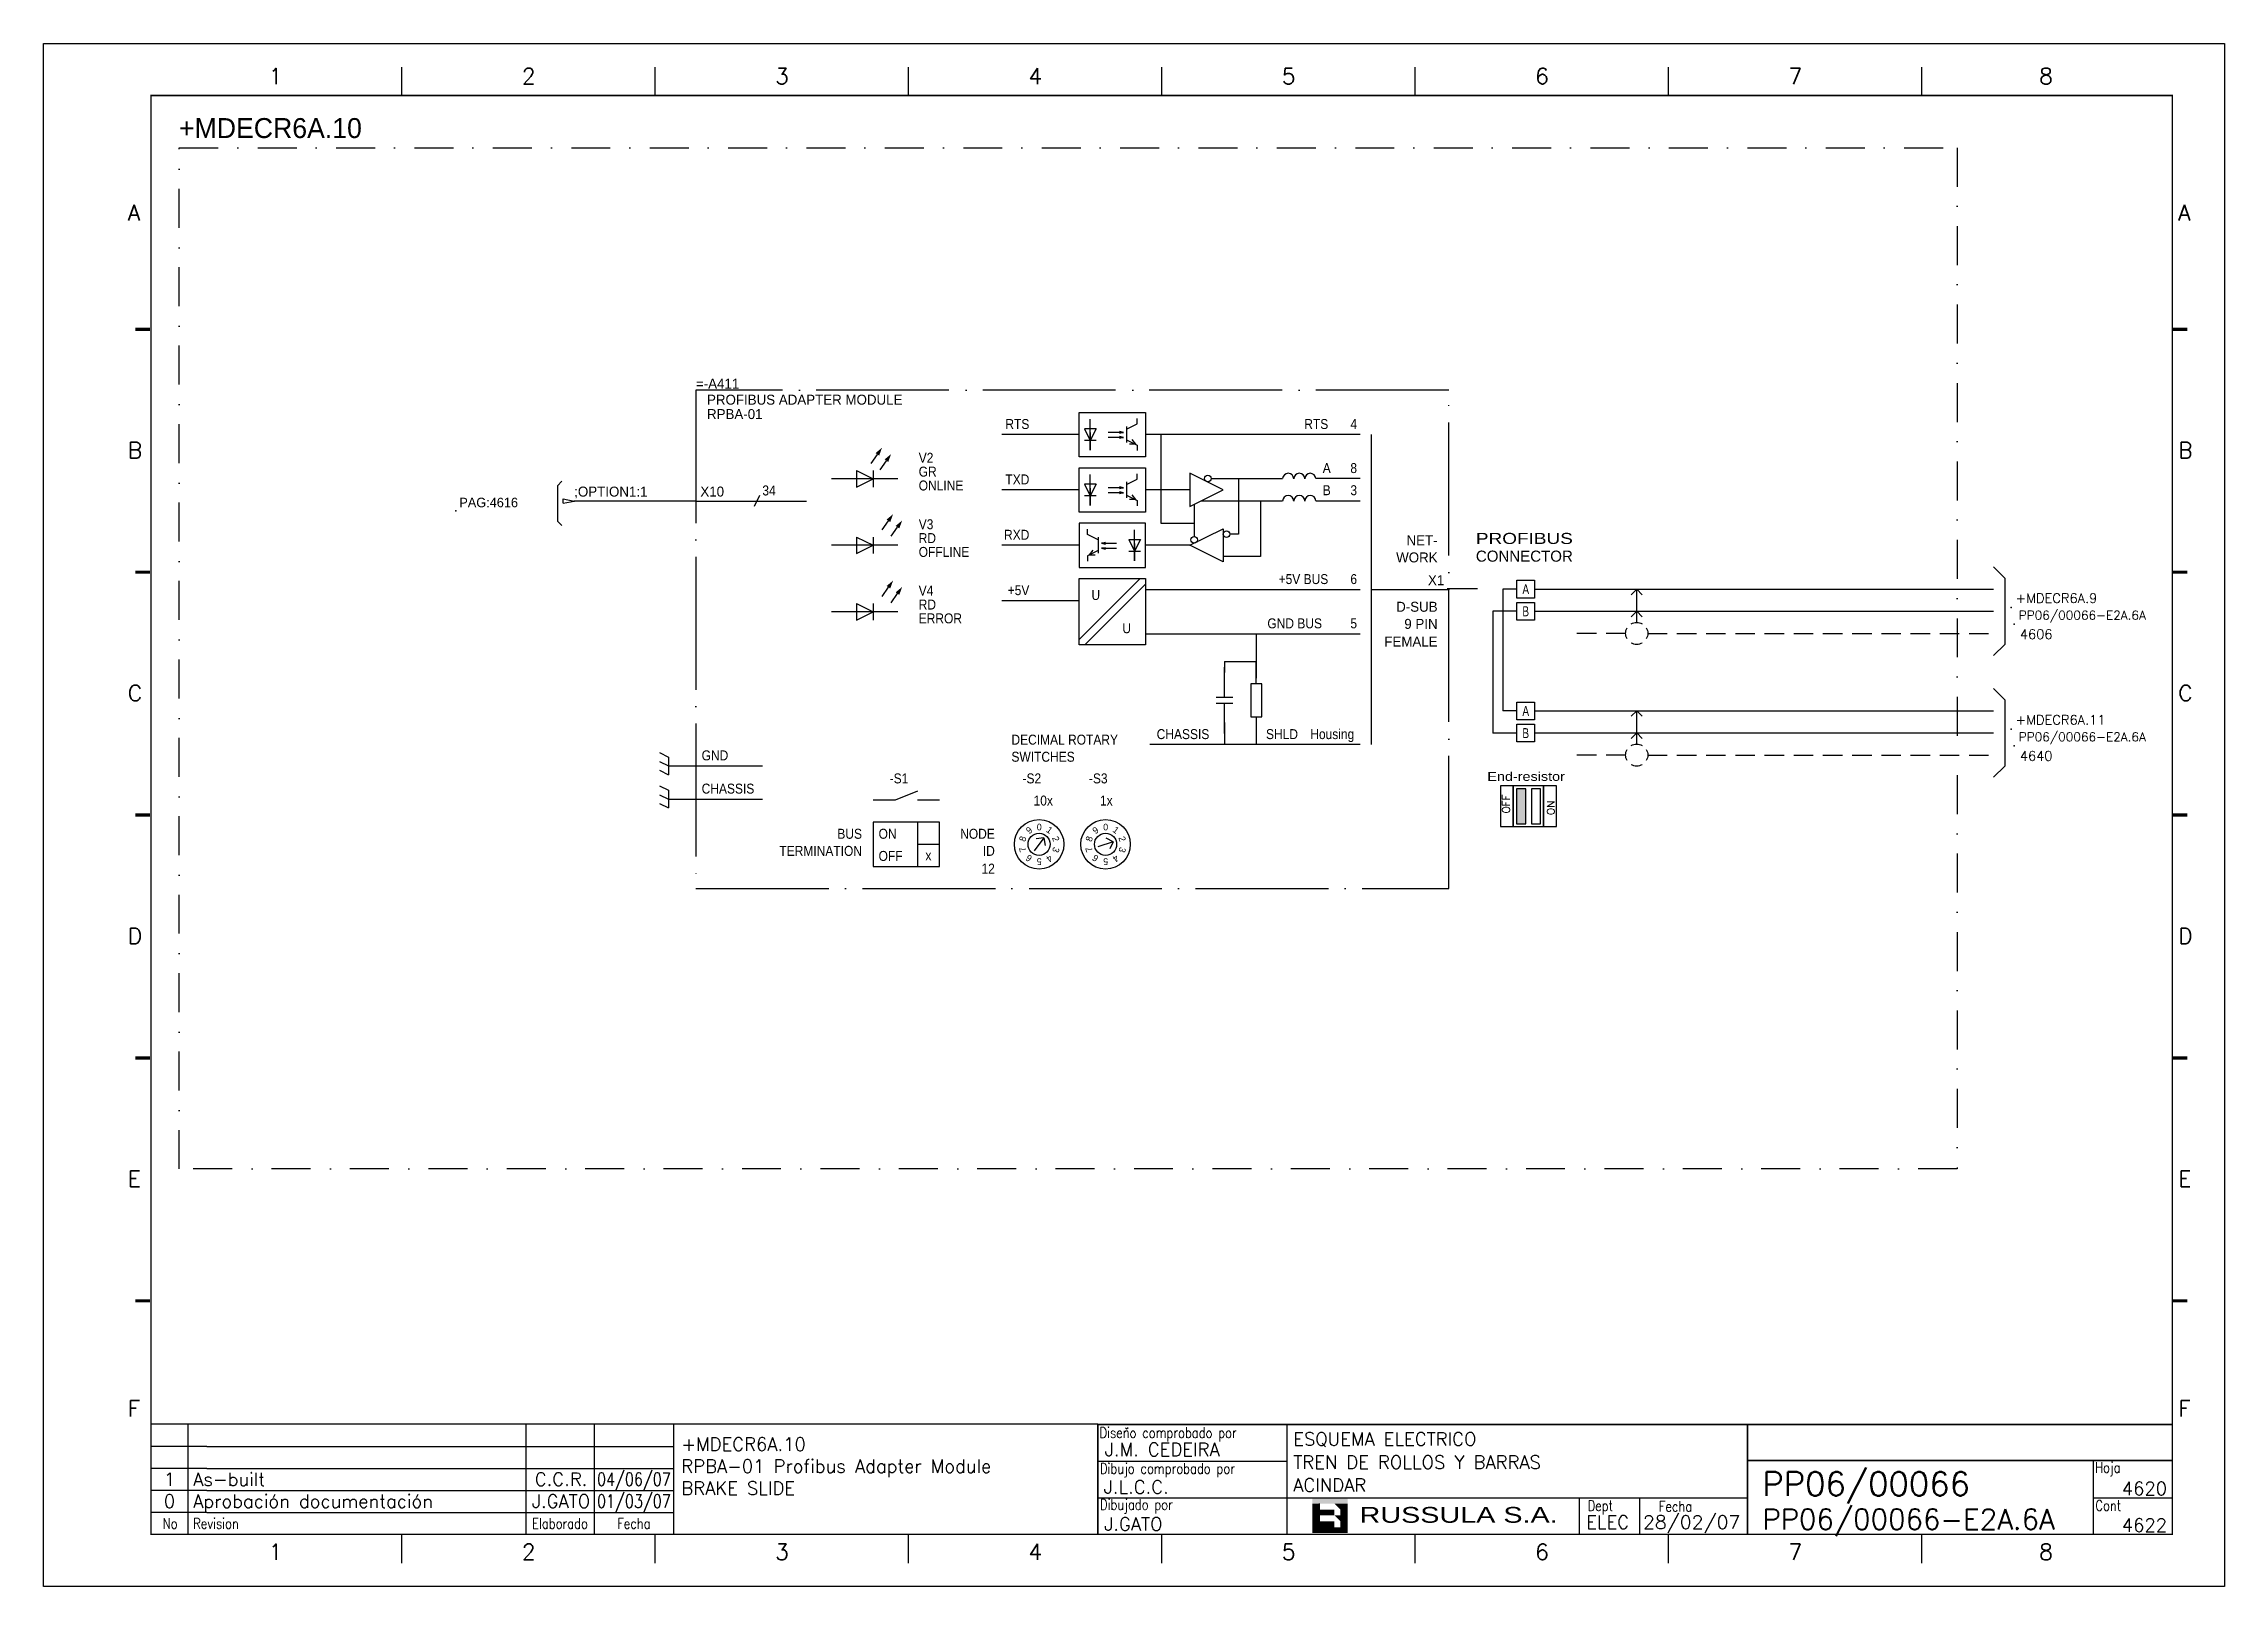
# Model space of a CAD drawing. Extents: x -275 to 145, y -1951 to 425.
# Drawn here: x -275.1 to 144.9, y -1356.9 to -1059.9 of the extents above; entities that cross this region are included whole.
import ezdxf
from ezdxf.enums import TextEntityAlignment as Align

# ---------------------------------------------------------------- set-up
doc = ezdxf.new("R2010")
doc.units = 0
doc.header["$LTSCALE"] = 15
doc.header["$MEASUREMENT"] = 0
doc.header["$PDSIZE"] = 2
for name, pattern in [('DASHDOT', [1, 0.5, -0.25, 0, -0.25]), ('HIDDEN', [0.375, 0.25, -0.125]), ('SOSED_FRAMEDOT', [2.5, 2, -0.25, 0, -0.25])]:
    doc.linetypes.add(name, pattern=pattern)
for name, color, linetype in [('1', 7, 'Continuous'), ('10', 5, 'Continuous'), ('102', 7, 'Continuous'), ('2', 7, 'Continuous'), ('6', 7, 'DASHDOT'), ('8', 1, 'Continuous'), ('9', 6, 'Continuous'), ('DIBUJO', 7, 'Continuous'), ('SOSED_CIRCUIT', 7, 'Continuous'), ('SOSED_DECORATIVE', 4, 'Continuous')]:
    doc.layers.add(name, color=color, linetype=linetype)
doc.styles.add('HELVETICA', font='HELV.SHX')
doc.styles.add('LABEL', font='SIMPLEX', dxfattribs={"width": 0.8, "height": 4})
doc.styles.add('ROMANS', font='ROMANS.shx', dxfattribs={"width": 0.8, "oblique": 15})

msp = doc.modelspace()

# ---------------------------------------------------------------- texts
for s, height, width, p, p2 in [('PROFIBUS', 2.132, 1.194545, (0.77, -1156.2, 0), (19.44, -1156.2, 0)), ('CONNECTOR', 2.132, 1.010769, (0.77, -1159.61, 0), (19.44, -1159.61, 0)), ('End-resistor', 1.7056, 0.796364, (2.97, -1201.81, 0), (17.91, -1201.81, 0))]:
    msp.add_text(s, height=height, dxfattribs=dict(width=width)).set_placement(p, p2, align=Align.FIT)
at = {"layer": '102', "style": 'ROMANS'}
for s, p in [('OFF', (6.59, -1206.27, 0)), ('ON', (15.2, -1207, 0))]:
    msp.add_text(s, height=1.467, rotation=90, dxfattribs=at).set_placement(p, align=Align.MIDDLE)
at = {"layer": '2', "color": 6}
msp.add_text('+MDECR6A.10', height=3.8375, dxfattribs=at).set_placement((-249, -1078.05))

# ---------------------------------------------------------------- blocks, each defined once
blk = doc.blocks.new('NOD')
at = {"color": 0, "linetype": 'ByBlock'}
blk.add_point((0, 0), dxfattribs=at)
at = {"color": 0, "linetype": 'ByBlock', "flags": 1}
blk.add_attdef('PINNR', (2, -2), '', height=1.8, dxfattribs=at)
blk = doc.blocks.new('node 12')
at = {"layer": 'SOSED_CIRCUIT', "linetype": 'SOSED_FRAMEDOT'}
for p, q in [((-9917.9, 188.48), (-10087.9, 188.48)), ((-10087.9, 188.48), (-10087.9, 75.98)), ((-9917.9, 75.98), (-9917.9, 188.48)), ((-10087.9, 75.98), (-9917.9, 75.98))]:
    blk.add_line(p, q, dxfattribs=at)
at = {"layer": 'SOSED_DECORATIVE'}
for p, q in [((-10001.35, 183.48), (-9986.35, 183.48)), ((-10001.35, 183.48), (-9986.35, 183.48)), ((-10001.35, 173.48), (-10001.35, 183.48)), ((-10001.35, 173.48), (-10001.35, 183.48)), ((-9986.35, 183.48), (-9986.35, 180.98)), ((-9986.35, 183.48), (-9986.35, 180.98)), ((-10001.35, 178.48), (-10018.85, 178.48)), ((-10001.35, 178.48), (-10018.85, 178.48)), ((-9997.53, 179.79), (-10000.16, 179.79)), ((-9997.53, 179.79), (-10000.16, 179.79)), ((-10000.16, 179.79), (-9998.85, 177.16)), ((-10000.16, 179.79), (-9998.85, 177.16)), ((-9998.85, 174.98), (-9998.85, 181.98)), ((-9998.85, 174.98), (-9998.85, 181.98)), ((-9997.53, 179.79), (-9998.85, 177.16)), ((-9997.53, 179.79), (-9998.85, 177.16)), ((-9998.85, 178.91), (-9998.85, 174.98)), ((-9998.85, 178.91), (-9998.85, 174.98)), ((-9991.37, 178.96), (-9994.77, 178.96)), ((-9991.37, 178.96), (-9994.77, 178.96)), ((-9991.37, 177.8), (-9994.77, 177.8)), ((-9991.37, 177.8), (-9994.77, 177.8)), ((-9991.37, 178.96), (-9992.26, 179.19)), ((-9991.37, 178.96), (-9992.26, 178.74)), ((-9991.37, 177.8), (-9992.26, 178.02)), ((-9991.37, 177.8), (-9992.26, 177.58)), ((-9992.06, 178.96), (-9991.37, 178.96)), ((-9992.06, 178.96), (-9991.37, 178.96)), ((-9992.06, 178.96), (-9991.37, 178.96)), ((-9992.06, 178.96), (-9991.37, 178.96)), ((-9992.06, 178.96), (-9991.37, 178.96)), ((-9992.06, 178.96), (-9991.37, 178.96)), ((-9992.06, 178.96), (-9991.37, 178.96)), ((-9992.06, 177.8), (-9991.37, 177.8)), ((-9992.06, 177.8), (-9991.37, 177.8)), ((-9992.06, 177.8), (-9991.37, 177.8)), ((-9992.06, 177.8), (-9991.37, 177.8)), ((-9992.06, 177.8), (-9991.37, 177.8)), ((-9992.06, 177.8), (-9991.37, 177.8)), ((-9992.06, 177.8), (-9991.37, 177.8)), ((-9990.64, 179.7), (-9988.24, 180.9)), ((-9990.64, 179.7), (-9988.24, 180.9)), ((-9990.64, 180.3), (-9990.64, 176.7)), ((-9990.64, 180.3), (-9990.64, 176.7)), ((-9989.43, 177.37), (-9988.63, 176.3)), ((-9989.43, 177.37), (-9988.63, 176.3)), ((-9988.24, 180.9), (-9988.24, 182.1)), ((-9988.24, 180.9), (-9988.24, 182.1)), ((-9986.35, 180.98), (-9986.35, 173.48)), ((-9986.35, 180.98), (-9986.35, 173.48)), ((-9937.9, 178.48), (-9986.35, 178.48)), ((-9986.35, 173.48), (-10001.35, 173.48)), ((-9986.35, 173.48), (-10001.35, 173.48)), ((-9997.53, 177.16), (-10000.16, 177.16)), ((-9997.53, 177.16), (-10000.16, 177.16)), ((-9990.64, 177.3), (-9988.24, 176.1)), ((-9990.64, 177.3), (-9988.24, 176.1)), ((-9988.63, 176.3), (-9989.97, 176.3)), ((-9988.63, 176.3), (-9989.97, 176.3)), ((-9988.24, 176.1), (-9988.24, 174.9)), ((-9988.24, 176.1), (-9988.24, 174.9)), ((-10042.27, 168.48), (-10057.27, 168.48)), ((-10051.65, 170.35), (-10047.9, 168.48)), ((-10051.65, 170.35), (-10051.65, 166.6)), ((-10051.65, 166.6), (-10047.9, 168.48)), ((-10047.9, 170.35), (-10047.9, 166.6)), ((-10001.35, 170.98), (-9986.35, 170.98)), ((-10001.35, 170.98), (-9986.35, 170.98)), ((-10001.35, 160.98), (-10001.35, 170.98)), ((-10001.35, 160.98), (-10001.35, 170.98)), ((-9998.85, 162.48), (-9998.85, 169.48)), ((-9998.85, 162.48), (-9998.85, 169.48)), ((-9990.64, 167.2), (-9988.24, 168.4)), ((-9990.64, 167.2), (-9988.24, 168.4)), ((-9990.64, 167.8), (-9990.64, 164.2)), ((-9990.64, 167.8), (-9990.64, 164.2)), ((-9988.24, 168.4), (-9988.24, 169.6)), ((-9988.24, 168.4), (-9988.24, 169.6)), ((-9986.35, 170.98), (-9986.35, 168.48)), ((-9986.35, 170.98), (-9986.35, 168.48)), ((-9986.35, 168.48), (-9986.35, 160.98)), ((-9986.35, 168.48), (-9986.35, 160.98)), ((-9976.35, 169.73), (-9976.35, 162.23)), ((-9968.85, 165.98), (-9976.35, 169.73)), ((-9971.55, 168.54), (-9955.4, 168.54)), ((-9965.4, 168.54), (-9965.4, 155.98)), ((-9937.9, 168.54), (-9947.9, 168.54)), ((-10087.9, 163.48), (-10062.9, 163.48)), ((-10073.52, 164.73), (-10074.77, 162.23)), ((-10001.35, 165.98), (-10018.85, 165.98)), ((-10001.35, 165.98), (-10018.85, 165.98)), ((-9997.53, 167.29), (-10000.16, 167.29)), ((-9997.53, 167.29), (-10000.16, 167.29)), ((-10000.16, 167.29), (-9998.85, 164.66)), ((-10000.16, 167.29), (-9998.85, 164.66)), ((-9997.53, 164.66), (-10000.16, 164.66)), ((-9997.53, 164.66), (-10000.16, 164.66)), ((-9997.53, 167.29), (-9998.85, 164.66)), ((-9997.53, 167.29), (-9998.85, 164.66)), ((-9998.85, 166.41), (-9998.85, 162.48)), ((-9998.85, 166.41), (-9998.85, 162.48)), ((-9991.37, 166.46), (-9994.77, 166.46)), ((-9991.37, 166.46), (-9994.77, 166.46)), ((-9991.37, 165.3), (-9994.77, 165.3)), ((-9991.37, 165.3), (-9994.77, 165.3)), ((-9991.37, 166.46), (-9992.26, 166.69)), ((-9991.37, 166.46), (-9992.26, 166.24)), ((-9991.37, 165.3), (-9992.26, 165.52)), ((-9991.37, 165.3), (-9992.26, 165.08)), ((-9992.06, 166.46), (-9991.37, 166.46)), ((-9992.06, 166.46), (-9991.37, 166.46)), ((-9992.06, 166.46), (-9991.37, 166.46)), ((-9992.06, 166.46), (-9991.37, 166.46)), ((-9992.06, 166.46), (-9991.37, 166.46)), ((-9992.06, 166.46), (-9991.37, 166.46)), ((-9992.06, 166.46), (-9991.37, 166.46)), ((-9992.06, 165.3), (-9991.37, 165.3)), ((-9992.06, 165.3), (-9991.37, 165.3)), ((-9992.06, 165.3), (-9991.37, 165.3)), ((-9992.06, 165.3), (-9991.37, 165.3)), ((-9992.06, 165.3), (-9991.37, 165.3)), ((-9992.06, 165.3), (-9991.37, 165.3)), ((-9992.06, 165.3), (-9991.37, 165.3)), ((-9990.64, 164.8), (-9988.24, 163.6)), ((-9990.64, 164.8), (-9988.24, 163.6)), ((-9988.63, 163.8), (-9989.97, 163.8)), ((-9988.63, 163.8), (-9989.97, 163.8)), ((-9989.43, 164.87), (-9988.63, 163.8)), ((-9989.43, 164.87), (-9988.63, 163.8)), ((-9988.24, 163.6), (-9988.24, 162.4)), ((-9988.24, 163.6), (-9988.24, 162.4)), ((-9976.35, 165.98), (-9986.35, 165.98)), ((-9976.35, 162.23), (-9968.85, 165.98)), ((-9960.4, 163.48), (-9960.4, 150.98)), ((-9947.9, 163.54), (-9937.9, 163.54)), ((-9986.35, 160.98), (-10001.35, 160.98)), ((-9986.35, 160.98), (-10001.35, 160.98)), ((-9986.35, 158.48), (-10001.35, 158.48)), ((-9986.35, 158.48), (-10001.35, 158.48)), ((-10001.35, 158.48), (-10001.35, 155.98)), ((-10001.35, 158.48), (-10001.35, 155.98)), ((-9986.35, 148.48), (-9986.35, 158.48)), ((-9986.35, 148.48), (-9986.35, 158.48)), ((-10042.27, 153.48), (-10057.27, 153.48)), ((-10051.65, 155.35), (-10047.9, 153.48)), ((-10051.65, 155.35), (-10051.65, 151.6)), ((-10051.65, 151.6), (-10047.9, 153.48)), ((-10047.9, 155.35), (-10047.9, 151.6)), ((-10001.35, 153.48), (-10018.85, 153.48)), ((-10001.35, 153.48), (-10018.85, 153.48)), ((-10001.35, 155.98), (-10001.35, 148.48)), ((-10001.35, 155.98), (-10001.35, 148.48)), ((-9999.45, 155.9), (-9999.45, 157.1)), ((-9999.45, 155.9), (-9999.45, 157.1)), ((-9997.05, 154.7), (-9999.45, 155.9)), ((-9997.05, 154.7), (-9999.45, 155.9)), ((-9997.05, 155.3), (-9997.05, 151.7)), ((-9997.05, 155.3), (-9997.05, 151.7)), ((-9996.32, 153.96), (-9995.43, 154.19)), ((-9995.63, 153.96), (-9996.32, 153.96)), ((-9995.63, 153.96), (-9996.32, 153.96)), ((-9995.63, 153.96), (-9996.32, 153.96)), ((-9995.63, 153.96), (-9996.32, 153.96)), ((-9995.63, 153.96), (-9996.32, 153.96)), ((-9995.63, 153.96), (-9996.32, 153.96)), ((-9995.63, 153.96), (-9996.32, 153.96)), ((-9996.32, 153.96), (-9995.43, 153.74)), ((-9996.32, 153.96), (-9992.93, 153.96)), ((-9996.32, 153.96), (-9992.93, 153.96)), ((-9996.32, 152.8), (-9995.43, 153.02)), ((-9995.63, 152.8), (-9996.32, 152.8)), ((-9995.63, 152.8), (-9996.32, 152.8)), ((-9995.63, 152.8), (-9996.32, 152.8)), ((-9995.63, 152.8), (-9996.32, 152.8)), ((-9995.63, 152.8), (-9996.32, 152.8)), ((-9995.63, 152.8), (-9996.32, 152.8)), ((-9995.63, 152.8), (-9996.32, 152.8)), ((-9996.32, 152.8), (-9995.43, 152.58)), ((-9996.32, 152.8), (-9992.93, 152.8)), ((-9996.32, 152.8), (-9992.93, 152.8)), ((-9990.16, 154.79), (-9987.53, 154.79)), ((-9990.16, 154.79), (-9987.53, 154.79)), ((-9990.16, 154.79), (-9988.85, 152.16)), ((-9990.16, 154.79), (-9988.85, 152.16)), ((-9988.85, 149.98), (-9988.85, 156.98)), ((-9988.85, 149.98), (-9988.85, 156.98)), ((-9987.53, 154.79), (-9988.85, 152.16)), ((-9987.53, 154.79), (-9988.85, 152.16)), ((-9988.85, 153.91), (-9988.85, 149.98)), ((-9988.85, 153.91), (-9988.85, 149.98)), ((-9976.35, 153.48), (-9986.35, 153.48)), ((-9976.35, 153.48), (-9968.85, 157.23)), ((-9968.85, 149.73), (-9976.35, 153.48)), ((-9968.85, 157.23), (-9968.85, 149.73)), ((-9965.4, 155.98), (-9967.35, 155.98)), ((-10001.35, 148.48), (-9986.35, 148.48)), ((-10001.35, 148.48), (-9986.35, 148.48)), ((-9997.05, 152.3), (-9999.45, 151.1)), ((-9997.05, 152.3), (-9999.45, 151.1)), ((-9999.45, 151.1), (-9999.45, 149.9)), ((-9999.45, 151.1), (-9999.45, 149.9)), ((-9998.26, 152.37), (-9999.06, 151.3)), ((-9998.26, 152.37), (-9999.06, 151.3)), ((-9999.06, 151.3), (-9997.72, 151.3)), ((-9999.06, 151.3), (-9997.72, 151.3)), ((-9990.16, 152.16), (-9987.53, 152.16)), ((-9990.16, 152.16), (-9987.53, 152.16)), ((-9960.4, 150.98), (-9968.85, 150.98)), ((-9987.6, 145.98), (-10001.35, 132.23)), ((-9987.6, 145.98), (-10001.35, 132.23)), ((-10001.35, 145.98), (-9986.35, 145.98)), ((-10001.35, 130.98), (-10001.35, 145.98)), ((-10001.35, 130.98), (-10001.35, 145.98)), ((-9986.35, 144.73), (-10000.1, 130.98)), ((-9986.35, 144.73), (-10000.1, 130.98)), ((-9986.35, 145.98), (-9986.35, 130.98)), ((-9986.35, 145.98), (-9986.35, 130.98)), ((-9986.35, 143.48), (-9976.35, 143.48)), ((-9985.1, 143.48), (-9937.9, 143.48)), ((-10042.27, 138.48), (-10057.27, 138.48)), ((-10051.65, 140.35), (-10051.65, 136.6)), ((-10051.65, 140.35), (-10047.9, 138.48)), ((-10051.65, 136.6), (-10047.9, 138.48)), ((-10047.9, 140.35), (-10047.9, 136.6)), ((-10001.35, 140.98), (-10018.85, 140.98)), ((-10001.35, 140.98), (-10018.85, 140.98)), ((-9986.35, 133.48), (-9975.1, 133.48)), ((-9975.1, 133.48), (-9937.9, 133.48)), ((-9961.35, 133.48), (-9961.35, 123.48)), ((-9986.35, 130.98), (-10001.35, 130.98)), ((-9986.35, 130.98), (-10001.35, 130.98)), ((-9968.54, 127.23), (-9961.35, 127.23)), ((-9968.54, 127.23), (-9968.54, 124.73)), ((-9968.54, 119.1), (-9968.54, 125.98)), ((-9968.54, 119.1), (-9968.54, 125.98)), ((-9961.35, 122.23), (-9961.35, 127.23)), ((-9961.35, 122.23), (-9961.35, 127.23)), ((-9961.35, 127.23), (-9961.35, 123.48)), ((-9966.67, 119.1), (-9970.42, 119.1)), ((-9966.67, 119.1), (-9970.42, 119.1)), ((-9962.6, 122.23), (-9962.6, 114.73)), ((-9962.6, 122.23), (-9962.6, 114.73)), ((-9960.1, 122.23), (-9962.6, 122.23)), ((-9960.1, 122.23), (-9962.6, 122.23)), ((-9960.1, 114.73), (-9960.1, 122.23)), ((-9960.1, 114.73), (-9960.1, 122.23)), ((-9970.42, 117.85), (-9966.67, 117.85)), ((-9970.42, 117.85), (-9966.67, 117.85)), ((-9968.54, 110.98), (-9968.54, 117.85)), ((-9968.54, 110.98), (-9968.54, 117.85)), ((-9968.54, 113.48), (-9968.54, 108.48)), ((-9968.54, 113.48), (-9968.54, 108.48)), ((-9962.6, 114.73), (-9960.1, 114.73)), ((-9962.6, 114.73), (-9960.1, 114.73)), ((-9961.35, 114.73), (-9961.35, 109.73)), ((-9961.35, 114.73), (-9961.35, 109.73)), ((-9937.9, 108.48), (-9985.4, 108.48)), ((-9961.35, 112.23), (-9961.35, 108.48)), ((-9961.35, 112.23), (-9961.35, 108.48)), ((-10096.11, 106.68), (-10094.11, 105.68)), ((-10096.11, 106.68), (-10094.11, 105.68)), ((-10096.11, 104.68), (-10094.11, 103.68)), ((-10096.11, 104.68), (-10094.11, 103.68)), ((-10094.11, 105.68), (-10094.11, 101.68)), ((-10094.11, 105.68), (-10094.11, 101.68)), ((-10094.11, 103.68), (-10089.11, 103.68)), ((-10094.11, 103.68), (-10089.11, 103.68)), ((-10089.11, 103.68), (-10072.9, 103.68)), ((-10089.11, 103.68), (-10076.61, 103.68)), ((-10096.11, 102.68), (-10094.11, 101.68)), ((-10096.11, 102.68), (-10094.11, 101.68)), ((-10096.11, 99.18), (-10094.11, 98.18)), ((-10096.11, 99.18), (-10094.11, 98.18)), ((-10096.11, 97.18), (-10094.11, 96.18)), ((-10096.11, 97.18), (-10094.11, 96.18)), ((-10096.11, 95.18), (-10094.11, 94.18)), ((-10096.11, 95.18), (-10094.11, 94.18)), ((-10094.11, 98.18), (-10094.11, 94.18)), ((-10094.11, 98.18), (-10094.11, 94.18)), ((-10094.11, 96.18), (-10089.11, 96.18)), ((-10094.11, 96.18), (-10089.11, 96.18)), ((-10089.11, 96.18), (-10072.9, 96.18)), ((-10089.11, 96.18), (-10076.61, 96.18)), ((-10042.9, 95.98), (-10047.9, 95.98)), ((-10037.9, 97.98), (-10042.9, 95.98)), ((-10032.9, 95.98), (-10037.9, 95.98)), ((-10032.9, 90.98), (-10047.9, 90.98)), ((-10047.9, 90.98), (-10047.9, 80.98)), ((-10037.9, 90.98), (-10037.9, 80.98)), ((-10032.9, 80.98), (-10032.9, 90.98)), ((-10037.9, 85.98), (-10032.9, 85.98)), ((-10009.3, 87.45), (-10011.5, 84.5)), ((-10009.3, 87.45), (-10011.05, 87.2)), ((-10009.3, 87.45), (-10009.04, 85.7)), ((-9993.65, 86.55), (-9997.15, 85.41)), ((-9993.65, 86.55), (-9995.22, 87.35)), ((-9993.65, 86.55), (-9994.45, 84.97)), ((-10047.9, 80.98), (-10032.9, 80.98))]:
    blk.add_line(p, q, dxfattribs=at)
at = {"layer": 'SOSED_DECORATIVE', "linetype": 'ByBlock'}
for p, q in [((-10048.36, 171.96), (-10046.93, 174.01)), ((-10046.31, 170.53), (-10044.88, 172.58)), ((-10045.86, 156.96), (-10044.43, 159.01)), ((-10043.81, 155.53), (-10042.38, 157.58)), ((-10045.86, 141.96), (-10044.43, 144.01)), ((-10043.81, 140.53), (-10042.38, 142.58))]:
    blk.add_line(p, q, dxfattribs=at)
at = {"layer": 'SOSED_DECORATIVE'}
for points in [[(-9982.9, 178.48), (-9982.9, 158.48), (-9975.4, 158.48)], [(-9935.4, 178.48), (-9935.4, 108.48)], [(-9975.4, 162.7), (-9975.4, 155.45)], [(-9955.4, 163.48), (-9973.85, 163.48)], [(-9935.4, 143.48), (-9917.9, 143.48)]]:
    blk.add_lwpolyline(points, dxfattribs=at)
at = {"layer": 'SOSED_DECORATIVE', "linetype": 'ByBlock'}
for points in [[(-10046.93, 174.01, 1, 0, 0), (-10045.88, 175.51, 0, 0, 0)], [(-10044.88, 172.58, 1, 0, 0), (-10043.83, 174.08, 0, 0, 0)], [(-10044.43, 159.01, 1, 0, 0), (-10043.38, 160.51, 0, 0, 0)], [(-10042.38, 157.58, 1, 0, 0), (-10041.33, 159.08, 0, 0, 0)], [(-10044.43, 144.01, 1, 0, 0), (-10043.38, 145.51, 0, 0, 0)], [(-10042.38, 142.58, 1, 0, 0), (-10041.33, 144.08, 0, 0, 0)]]:
    blk.add_lwpolyline(points, format="xyseb", dxfattribs=at)
at = {"layer": 'SOSED_DECORATIVE'}
for centre, radius in [((-9972.3, 168.54), 0.75), ((-9975.4, 154.7), 0.75), ((-9968.1, 155.98), 0.75), ((-10010.4, 85.98), 5.59), ((-9995.4, 85.98), 5.59), ((-10010.4, 85.98), 2.5), ((-9995.4, 85.98), 2.5)]:
    blk.add_circle(centre, radius, dxfattribs=at)
for centre, start, end in [((-9954.15, 168.48), 0, 177.0798), ((-9951.65, 168.48), 0, 180), ((-9949.15, 168.48), 2.9202, 180), ((-9954.15, 163.48), 0, 180), ((-9951.65, 163.48), 0, 180), ((-9949.15, 163.48), 2.9202, 180)]:
    blk.add_arc(centre, 1.25, start, end, dxfattribs=at)
at = {"color": 0, "linetype": 'ByBlock'}
for p in [(-10087.9, 163.48), (-9917.9, 143.48)]:
    blk.add_blockref('NOD', p, dxfattribs=at)
for tag, p in [('ID4', (-10087.9, 199.23)), ('ID3', (-10087.9, 195.98)), ('ID2', (-10087.9, 192.73)), ('ID1', (-10087.9, 189.48)), ('7A', (-10086.9, 164.48))]:
    blk.add_attdef(tag, p, '', height=2.25, dxfattribs=at)
for tag, p in [('REM1', (-10085.4, 187.48)), ('REM2', (-10085.4, 184.23))]:
    blk.add_attdef(tag, text='', height=2.25, dxfattribs=at).set_placement(p, align=Align.TOP_LEFT)
blk.add_attdef('1A', text='', height=2.25, dxfattribs=at).set_placement((-9918.9, 144.48), align=Align.RIGHT)
at = {"layer": 'SOSED_CIRCUIT', "color": 140}
for s, p in [('NET-', (-9920.4, 153.48)), ('WORK', (-9920.4, 149.62)), ('D-SUB', (-9920.4, 138.48)), ('9 PIN', (-9920.4, 134.62)), ('FEMALE', (-9920.4, 130.62))]:
    blk.add_text(s, height=2.25, dxfattribs=at).set_placement(p, align=Align.RIGHT)
for s, rotation, p in [('9', 36, (-10012.22, 88.54)), ('1', 324, (-10008.49, 88.6)), ('9', 36, (-9997.22, 88.54)), ('1', 324, (-9993.49, 88.6)), ('7', 108, (-10013.4, 85.04)), ('8', 72, (-10013.38, 86.98)), ('2', 288, (-10007.34, 86.97)), ('3', 252, (-10007.32, 84.95)), ('7', 108, (-9998.4, 85.04)), ('8', 72, (-9998.38, 86.98)), ('2', 288, (-9992.34, 86.97)), ('3', 252, (-9992.32, 84.95)), ('6', 144, (-10012.27, 83.45)), ('5', 180, (-10010.37, 82.83)), ('4', 216, (-10008.53, 83.36)), ('6', 144, (-9997.27, 83.45)), ('5', 180, (-9995.37, 82.83)), ('4', 216, (-9993.53, 83.36))]:
    blk.add_text(s, height=1.5, rotation=rotation, dxfattribs=at).set_placement(p, align=Align.CENTER)
for p in [(-10010.37, 89.12), (-9995.37, 89.12)]:
    blk.add_text('0', height=1.5, dxfattribs=at).set_placement(p, align=Align.CENTER)
at = {"layer": 'SOSED_DECORATIVE', "width": 0.9}
for s, p in [('RTS', (-10012.6, 179.73)), ('RTS', (-9945.1, 179.73)), ('TXD', (-10012.6, 167.23)), ('RXD', (-10012.6, 154.73)), ('+5V', (-10012.6, 142.23)), ('+5V BUS', (-9945.1, 144.73)), ('BUS', (-10050.4, 87.23)), ('NODE', (-10020.4, 87.23)), ('TERMINATION', (-10050.4, 83.37)), ('ID', (-10020.4, 83.37)), ('12', (-10020.4, 79.37))]:
    blk.add_text(s, height=2.25, dxfattribs=at).set_placement(p, align=Align.RIGHT)
for s, p in [('4', (-9940.1, 179.73)), ('A', (-9946.35, 169.79)), ('8', (-9940.1, 169.79)), ('34', (-10072.9, 164.73)), ('B', (-9946.35, 164.79)), ('3', (-9940.1, 164.79)), ('6', (-9940.1, 144.73)), ('GND BUS', (-9958.85, 134.73)), ('5', (-9940.1, 134.73)), ('DECIMAL ROTARY', (-10016.65, 108.48)), ('CHASSIS', (-9983.85, 109.73)), ('SHLD', (-9959.16, 109.73)), ('Housing', (-9949.16, 109.73)), ('GND', (-10086.61, 104.93)), ('SWITCHES', (-10016.65, 104.62)), ('CHASSIS', (-10086.61, 97.43)), ('-S1', (-10044.15, 99.73)), ('-S2', (-10014.15, 99.73)), ('-S3', (-9999.15, 99.73)), ('10x', (-10011.65, 94.73)), ('1x', (-9996.65, 94.73)), ('ON', (-10046.65, 87.23)), ('OFF', (-10046.65, 82.23))]:
    blk.add_text(s, height=2.25, dxfattribs=at).set_placement(p)
for s, p in [('U', (-9997.6, 142.25)), ('U', (-9997.6, 142.25)), ('U', (-9990.62, 134.75)), ('U', (-9990.62, 134.75)), ('x', (-10035.4, 83.48))]:
    blk.add_text(s, height=2.25, dxfattribs=at).set_placement(p, align=Align.MIDDLE)
for tag, p in [('V2', (-10037.6, 172.1)), ('ONLINE', (-10037.6, 165.85)), ('GREEN', (-10037.6, 168.98)), ('V3', (-10037.6, 157.1)), ('OFFLINE', (-10037.6, 150.85)), ('RED', (-10037.6, 153.98)), ('V4', (-10037.6, 142.1)), ('RED', (-10037.6, 138.98)), ('ERROR', (-10037.6, 135.85))]:
    blk.add_attdef(tag, p, '', height=2.25, dxfattribs=at)
blk = doc.blocks.new('$NIV')
at = {"layer": '9'}
blk.add_blockref('NOD', (0, 0), dxfattribs=at)
for tag, p in [('IDF', (0, 4)), ('ID', (0, 1))]:
    blk.add_attdef(tag, p, '', height=2.15, dxfattribs=at)
blk = doc.blocks.new('ASIGSNKL')
at = {"color": 0, "linetype": 'ByBlock'}
for p, q in [((-2.5, -0.5), (-2.5, 0.5)), ((-2.5, 0.5), (0, 0)), ((-2.5, -0.5), (0, 0))]:
    blk.add_line(p, q, dxfattribs=at)
blk.add_blockref('NOD', (0, 0), dxfattribs=at)
blk.add_attdef('CREF', text='', height=2.25, dxfattribs=at).set_placement((-3.5, 0), align=Align.MIDDLE_RIGHT)
blk.add_attdef('ID1', (0, 1), '', height=2.25, dxfattribs=at)
for tag, p in [('REM1', (-3.5, -2.5)), ('REM2', (-3.5, -5.75))]:
    blk.add_attdef(tag, text='', height=2.25, dxfattribs=at).set_placement(p, align=Align.TOP_RIGHT)
blk = doc.blocks.new('$PP313')
at = {"layer": '2'}
blk.add_blockref('NOD', (0, 0), dxfattribs=at)
at = {"layer": '8'}
blk.add_attdef('1A', (1, -3.325), '', height=2.15, dxfattribs=at)
at = {"layer": '9'}
blk.add_attdef('ID', (1, 1), '', height=2.15, dxfattribs=at)
blk = doc.blocks.new('ELEC0042')
at = {"layer": '102'}
for p, q in [((2, 2), (-2, 2)), ((-2, 2), (-2, -2)), ((2, -2), (2, 2)), ((-2, -2), (2, -2))]:
    blk.add_line(p, q, dxfattribs=at)
blk.add_attdef('TB', text='', height=2.25, dxfattribs=at).set_placement((0, 3), align=Align.CENTER)
at = {"layer": '102', "width": 0.75}
blk.add_attdef('TN', text='', height=2.25, dxfattribs=at).set_placement((0, 0), align=Align.MIDDLE)
blk = doc.blocks.new('$030107')
at = {"layer": '102'}
for start, end in [(150, 210), (60, 120), (330, 30), (240, 300)]:
    blk.add_arc((0, 0), 2.5, start, end, dxfattribs=at)
blk = doc.blocks.new('newcajec')
at = {"layer": '1'}
for p, q in [((179.4, 20.85), (0.13, 20.85)), ((7, 20.85), (7, 0)), ((71, 20.85), (71, 0)), ((84, 20.85), (84, 0.09)), ((99, 20.85), (99, 0)), ((215.2, 20.8), (215.2, 0)), ((10.6, 16.64), (0, 16.64)), ((10.6, 16.64), (99, 16.64)), ((184.64, 20.18), (184.81, 20.01)), ((184.81, 20.01), (185.18, 20.25)), ((10.6, 12.48), (0, 12.48)), ((10.6, 12.48), (99, 12.48)), ((179.4, 13.87), (215.2, 13.87)), ((368, 14.06), (368, 0)), ((10.6, 8.32), (0, 8.32)), ((10.6, 8.32), (99, 8.32)), ((10.6, 4.16), (0, 4.16)), ((10.6, 4.16), (99, 4.16)), ((179.4, 6.93), (267.63, 6.93)), ((267.63, 6.93), (302.5, 6.93)), ((270.63, 6.91), (270.63, 0)), ((282.07, 6.93), (282.07, 0)), ((368, 6.93), (383, 6.93))]:
    blk.add_line(p, q, dxfattribs=at)
for points in [[(47.5, 272.5, 0.3, 0.3, 0), (47.5, 277.91, 0.3, 0.3, 0)], [(95.5, 272.5, 0.3, 0.3, 0), (95.5, 277.91, 0.3, 0.3, 0)], [(143.5, 272.5, 0.3, 0.3, 0), (143.5, 277.91, 0.3, 0.3, 0)], [(191.5, 272.5, 0.3, 0.3, 0), (191.5, 277.91, 0.3, 0.3, 0)], [(239.5, 272.5, 0.3, 0.3, 0), (239.5, 277.91, 0.3, 0.3, 0)], [(287.5, 272.5, 0.3, 0.3, 0), (287.5, 277.91, 0.3, 0.3, 0)], [(335.5, 272.5, 0.3, 0.3, 0), (335.5, 277.91, 0.3, 0.3, 0)], [(-2.99, 228.23, 0.6, 0.6, 0), (-0.18, 228.23, 0.6, 0.6, 0)], [(383.01, 228.23, 0.6, 0.6, 0), (385.82, 228.23, 0.6, 0.6, 0)], [(-2.99, 182.23, 0.6, 0.6, 0), (-0.18, 182.23, 0.6, 0.6, 0)], [(383.01, 182.23, 0.6, 0.6, 0), (385.82, 182.23, 0.6, 0.6, 0)], [(-2.99, 136.23, 0.6, 0.6, 0), (-0.18, 136.23, 0.6, 0.6, 0)], [(383.01, 136.23, 0.6, 0.6, 0), (385.82, 136.23, 0.6, 0.6, 0)], [(-2.99, 90.23, 0.6, 0.6, 0), (-0.18, 90.23, 0.6, 0.6, 0)], [(383.01, 90.23, 0.6, 0.6, 0), (385.82, 90.23, 0.6, 0.6, 0)], [(-2.99, 44.23, 0.6, 0.6, 0), (-0.18, 44.23, 0.6, 0.6, 0)], [(383.01, 44.23, 0.6, 0.6, 0), (385.82, 44.23, 0.6, 0.6, 0)], [(383, 20.8, 0.3, 0.3, 0), (179.4, 20.8, 0.3, 0.3, 0), (179.4, 0, 0.3, 0.3, 0)], [(302.5, 20.8, 0.3, 0.3, 0), (302.5, 0, 0.3, 0.3, 0)], [(302.5, 14, 0.3, 0.3, 0), (383, 14, 0.3, 0.3, 0)], [(47.5, -5.5, 0.3, 0.3, 0), (47.5, -0.09, 0.3, 0.3, 0)], [(95.5, -5.5, 0.3, 0.3, 0), (95.5, -0.09, 0.3, 0.3, 0)], [(143.5, -5.5, 0.3, 0.3, 0), (143.5, -0.09, 0.3, 0.3, 0)], [(191.5, -5.5, 0.3, 0.3, 0), (191.5, -0.09, 0.3, 0.3, 0)], [(239.5, -5.5, 0.3, 0.3, 0), (239.5, -0.09, 0.3, 0.3, 0)], [(287.5, -5.5, 0.3, 0.3, 0), (287.5, -0.09, 0.3, 0.3, 0)], [(335.5, -5.5, 0.3, 0.3, 0), (335.5, -0.09, 0.3, 0.3, 0)]]:
    blk.add_lwpolyline(points, format="xyseb", dxfattribs=at)
at = {"layer": '1', "const_width": 0.3}
blk.add_lwpolyline([(0, 0), (0, 272.5), (383, 272.5), (383, 0)], close=True, dxfattribs=at)
at = {"layer": '2', "color": 14}
for p, q in [((221.42, 4.69), (221.42, 5.81)), ((221.42, 2.47), (221.42, 3.58))]:
    blk.add_line(p, q, dxfattribs=at)
for points in [[(220.05, 5.81), (220.05, 6.92), (226.74, 5.81), (226.74, 6.92)], [(221.42, 2.47), (220.05, 2.47), (221.42, 5.81), (220.05, 5.81)], [(221.42, 4.69), (224.25, 4.69), (221.42, 3.58), (224.25, 3.58)], [(224.25, 5.81), (225.37, 5.81), (225.37, 4.69)], [(225.37, 5.81), (226.74, 5.81), (225.37, 1.35), (226.74, 1.35)], [(224.25, 0.24), (224.25, 2.47), (220.05, 0.24), (220.05, 2.47)], [(224.25, 3.58), (225.37, 3.58), (225.37, 2.47)], [(226.74, 1.35), (226.74, 0.24), (224.25, 1.35), (224.25, 0.24)]]:
    blk.add_solid(points, dxfattribs=at)
at = {"layer": '1', "style": 'ROMANS'}
for s, p in [('1', (22.29, 274.68)), ('2', (70.29, 274.68)), ('3', (118.29, 274.68)), ('4', (166.29, 274.68)), ('5', (214.29, 274.68)), ('6', (262.29, 274.68)), ('7', (310.29, 274.68)), ('8', (357.79, 274.68)), ('A', (-4.37, 248.84)), ('A', (384.13, 248.84)), ('B', (-4.37, 203.84)), ('B', (384.13, 203.84)), ('C', (-4.37, 157.84)), ('C', (384.13, 157.84)), ('D', (-4.37, 111.84)), ('D', (384.13, 111.84)), ('E', (-4.37, 65.84)), ('E', (384.13, 65.84)), ('F', (-4.37, 22.34)), ('F', (384.13, 22.34)), ('1', (22.29, -4.82)), ('2', (70.29, -4.82)), ('3', (118.29, -4.82)), ('4', (166.29, -4.82)), ('5', (214.29, -4.82)), ('6', (262.29, -4.82)), ('7', (310.29, -4.82)), ('8', (357.79, -4.82))]:
    blk.add_text(s, height=3, dxfattribs=at).set_placement(p)
at = {"layer": '1', "style": 'LABEL', "width": 0.8}
for s, p in [('Diseno comprobado por', (179.73, 18.27)), ('Dibujo comprobado por', (179.81, 11.47)), ('Hoja', (368.38, 11.66)), ('Dibujado por', (179.83, 4.64)), ('Fecha', (285.71, 4.3)), ('Cont', (368.43, 4.46)), ('No', (2.23, 1.05)), ('Revision', (8, 1.05))]:
    blk.add_text(s, height=2, dxfattribs=at).set_placement(p)
for s, p in [('Dept', (274.61, 4.44)), ('Elaborado', (77.5, 1.05)), ('Fecha', (91.5, 1.05))]:
    blk.add_text(s, height=2, dxfattribs=at).set_placement(p, align=Align.CENTER)
at = {"layer": '10', "style": 'ROMANS'}
for tag, p in [('REV41', (3.5, 18.74)), ('REV43', (77.7, 18.74)), ('REV31', (3.5, 14.58)), ('REV33', (77.7, 14.58)), ('REV21', (3.5, 10.42)), ('REV23', (77.7, 10.42)), ('REV11', (3.5, 6.27)), ('REV13', (77.7, 6.27))]:
    blk.add_attdef(tag, text='', height=2.5, dxfattribs=at).set_placement(p, align=Align.MIDDLE)
for tag, p, height in [('REV42', (8, 17.49), 2.5), ('SHEETNAME1', (100.5, 15.83), 2.5), ('DESIGNCHECK', (180.74, 14.83), 2.5), ('DOCUMENTTYPE', (216.43, 16.8), 2.5), ('NOTA', (305.32, 15.8), 3), ('REV32', (8, 13.33), 2.5), ('SHEETNAME2', (100.5, 11.67), 2.5), ('OBJECT', (216.43, 12.4), 2.5), ('REV22', (8, 9.17), 2.5), ('SHEETNAME3', (100.5, 7.51), 2.5), ('DRAWINGCHECK', (180.53, 7.71), 2.5), ('CUSTOMER', (216.43, 8.08), 2.5), ('ORDER', (305.32, 7.3), 4.5), ('REV12', (8, 5.01), 2.5), ('SHEETNAME4', (100.5, 3.35), 2.5), ('DOCUMENT_ID', (305.32, 0.93), 4.4), ('USER', (180.63, 0.71), 2.5), ('DEPARTMENT', (271.93, 1.05), 2.5)]:
    blk.add_attdef(tag, p, '', height=height, dxfattribs=at)
for tag, width, p, p2 in [('REV44', 1.221199, (84.53, 17.49), (98.48, 17.49)), ('REV34', 1.221199, (84.53, 13.33), (98.48, 13.33)), ('REV24', 1.221199, (84.53, 9.17), (98.48, 9.17)), ('REV14', 1.221199, (84.53, 5.01), (98.48, 5.01)), ('CREATED2', 7.039915, (282.71, 1.05), (301.14, 1.05))]:
    blk.add_attdef(tag, text='', height=2.5, dxfattribs=dict(at, width=width)).set_placement(p, p2, align=Align.FIT)
for tag, p in [('SHEET', (382, 7.43)), ('NEXTSHEET', (382, 0.5))]:
    blk.add_attdef(tag, text='', height=2.5, dxfattribs=at).set_placement(p, align=Align.RIGHT)
at = {"layer": 'DIBUJO', "color": 14, "style": 'HELVETICA', "width": 1.3}
blk.add_text('RUSSULA S.A.', height=3, dxfattribs=at).set_placement((229, 2.19))

# ---------------------------------------------------------------- hatches: boundary and pattern name
at = {"layer": '2'}
msp.add_hatch(color=256, dxfattribs=at).paths.add_polyline_path([(10.31, -1210.1), (8.52, -1210.1), (8.52, -1203.31), (10.31, -1203.31)])

# ---------------------------------------------------------------- linework, layer by layer
for p, q in [((100.47, -1160.63, 0), (102.61, -1162.76, 0)), ((102.61, -1162.76, 0), (102.61, -1175.55, 0)), ((-4.77, -1164.76), (1.05, -1164.76)), ((5.95, -1164.9, 0), (5.95, -1188.35, 0)), ((8.66, -1164.9, 0), (5.95, -1164.9, 0)), ((12.07, -1164.9, 0), (100.47, -1164.9, 0)), ((31.74, -1164.9, 0), (30.67, -1165.96, 0)), ((31.74, -1171.29, 0), (31.74, -1164.9, 0)), ((31.74, -1164.9, 0), (32.8, -1165.96, 0)), ((4.01, -1169.16, 0), (4.01, -1192.61, 0)), ((8.66, -1169.16, 0), (4.01, -1169.16, 0)), ((12.07, -1169.16, 0), (100.47, -1169.16, 0)), ((31.74, -1169.16, 0), (30.67, -1170.23, 0)), ((31.74, -1169.16, 0), (32.8, -1170.23, 0)), ((102.61, -1175.55, 0), (100.47, -1177.69, 0)), ((100.47, -1184.05, 0), (102.61, -1186.18, 0)), ((8.66, -1188.35, 0), (5.95, -1188.35, 0)), ((12.07, -1188.31, 0), (100.47, -1188.31, 0)), ((31.74, -1188.31, 0), (30.67, -1189.38, 0)), ((31.74, -1194.71, 0), (31.74, -1188.31, 0)), ((31.74, -1188.31, 0), (32.8, -1189.38, 0)), ((102.61, -1186.18, 0), (102.61, -1198.97, 0)), ((8.66, -1192.61, 0), (4.01, -1192.61, 0)), ((12.07, -1192.58, 0), (100.47, -1192.58, 0)), ((31.74, -1192.58, 0), (30.67, -1193.64, 0)), ((31.74, -1192.58, 0), (32.8, -1193.64, 0)), ((102.61, -1198.97, 0), (100.47, -1201.11, 0))]:
    msp.add_line(p, q)
at = {"linetype": 'HIDDEN'}
for p, q in [((29.61, -1173.42, 0), (19.51, -1173.42, 0)), ((33.87, -1173.42, 0), (100.47, -1173.42, 0)), ((29.61, -1196.84, 0), (19.51, -1196.84, 0)), ((33.87, -1196.84, 0), (100.47, -1196.84, 0))]:
    msp.add_line(p, q, dxfattribs=at)
at = {"elevation": 0}
for points in [[(1.05, -1160.63, 0.000853, 0.000853, 0), (1.05, -1213.58, 0.000853, 0.000853, 0)], [(19.51, -1160.63, 0.000853, 0.000853, 0), (1.05, -1160.63, 0.000853, 0.000853, 0)], [(19.51, -1213.58, 0.000853, 0.000853, 0), (19.51, -1160.63, 0.000853, 0.000853, 0)], [(1.05, -1213.58, 0.000853, 0.000853, 0), (19.51, -1213.58, 0.000853, 0.000853, 0)]]:
    msp.add_lwpolyline(points, format="xyseb", dxfattribs=at)
at = {"layer": '2', "color": 3, "linetype": 'DASHDOT'}
for p, q in [((-248.94, -1079.92), (93.43, -1079.92)), ((-248.94, -1276.52), (-248.94, -1079.92)), ((93.43, -1079.92), (93.43, -1276.52)), ((93.43, -1276.52), (-248.94, -1276.52))]:
    msp.add_line(p, q, dxfattribs=at)
at = {"layer": '2', "elevation": 0}
for points in [[(7.95, -1202.73), (5.48, -1202.73), (5.48, -1210.61), (7.95, -1210.61)], [(13.82, -1202.73), (7.95, -1202.73), (7.95, -1210.61), (13.82, -1210.61)], [(10.37, -1203.31), (8.58, -1203.31), (8.58, -1210.1), (10.37, -1210.1)], [(13.24, -1203.31), (11.45, -1203.31), (11.45, -1210.1), (13.24, -1210.1)], [(16.28, -1202.73), (13.82, -1202.73), (13.82, -1210.61), (16.28, -1210.61)]]:
    msp.add_lwpolyline(points, close=True, dxfattribs=at)
at = {"layer": 'DIBUJO'}
msp.add_lwpolyline([(-275.08, -1059.88), (144.92, -1059.88), (144.92, -1356.88), (-275.08, -1356.88), (-275.08, -1059.88)], dxfattribs=at)
at = {"layer": 'SOSED_DECORATIVE'}
for points in [[(-175.24, -1144.13), (-176.09, -1144.98), (-176.09, -1151.8), (-175.24, -1152.65)], [(-149.44, -1147.93), (-172.89, -1147.93)]]:
    msp.add_lwpolyline(points, dxfattribs=at)

# ---------------------------------------------------------------- block references
ref = msp.add_blockref('node 12', (8453.31, -1287.34), dxfattribs=dict(xscale=0.8527792207797955, yscale=0.8527792207797955, zscale=0.8527792207797955))
ref.add_attrib('V4', 'V4', (-106.54, -1166.15), dxfattribs={"layer": 'SOSED_DECORATIVE', "height": 1.919, "width": 0.9})
ref.add_attrib('RED', 'RD', (-106.54, -1168.82), dxfattribs={"layer": 'SOSED_DECORATIVE', "height": 1.919, "width": 0.9})
ref.add_attrib('ERROR', 'ERROR', (-106.54, -1171.48), dxfattribs={"layer": 'SOSED_DECORATIVE', "height": 1.919, "width": 0.9})
ref.add_attrib('GREEN', 'GR', (-106.54, -1143.23), dxfattribs={"layer": 'SOSED_DECORATIVE', "height": 1.919, "width": 0.9})
ref.add_attrib('RED', 'RD', (-106.54, -1156.03), dxfattribs={"layer": 'SOSED_DECORATIVE', "height": 1.919, "width": 0.9})
ref.add_attrib('OFFLINE', 'OFFLINE', (-106.54, -1158.69), dxfattribs={"layer": 'SOSED_DECORATIVE', "height": 1.919, "width": 0.9})
ref.add_attrib('ONLINE', 'ONLINE', (-106.54, -1145.9), dxfattribs={"layer": 'SOSED_DECORATIVE', "height": 1.919, "width": 0.9})
ref.add_attrib('V2', 'V2', (-106.54, -1140.57), dxfattribs={"layer": 'SOSED_DECORATIVE', "height": 1.919, "width": 0.9})
ref.add_attrib('V3', 'V3', (-106.54, -1153.36), dxfattribs={"layer": 'SOSED_DECORATIVE', "height": 1.919, "width": 0.9})
ref.add_attrib('REM2', 'RPBA-01', dxfattribs={"color": 0, "linetype": 'ByBlock', "height": 1.919}).set_placement((-147.31, -1130.23), align=Align.TOP_LEFT)
ref.add_attrib('REM1', 'PROFIBUS ADAPTER MODULE', dxfattribs={"color": 0, "linetype": 'ByBlock', "height": 1.9188}).set_placement((-147.31, -1127.46), align=Align.TOP_LEFT)
ref.add_attrib('7A', 'X10', (-148.59, -1147.07), dxfattribs={"color": 0, "linetype": 'ByBlock', "height": 1.919})
ref.add_attrib('1A', 'X1', dxfattribs={"color": 0, "linetype": 'ByBlock', "height": 1.919}).set_placement((-5.32, -1164.13), align=Align.RIGHT)
ref.add_attrib('ID3', '=-A411', (-149.44, -1126.29), dxfattribs={"color": 0, "linetype": 'ByBlock', "height": 1.919})
ref = msp.add_blockref('$PP313', (103.87, -1168.4, 0), dxfattribs=dict(xscale=0.8527792207797955, yscale=0.8527792207797955, zscale=0.8527792207797955))
ref.add_attrib('ID', '+MDECR6A.9', (104.72, -1167.55, 0), dxfattribs={"layer": '9', "height": 1.833, "style": 'ROMANS'})
at = {"xscale": -0.8527792207797955, "yscale": 0.8527792207797955, "zscale": 0.8527792207797955}
for p in [(31.74, -1173.42, 0), (31.74, -1196.84, 0)]:
    msp.add_blockref('$030107', p, dxfattribs=at)
ref = msp.add_blockref('$PP313', (104.46, -1171.63, 0), dxfattribs=dict(xscale=0.8527792207797955, yscale=0.8527792207797955, zscale=0.8527792207797955))
ref.add_attrib('ID', 'PP06/00066-E2A.6A', (105.31, -1170.77, 0), dxfattribs={"layer": '9', "height": 1.7056, "style": 'ROMANS'})
ref.add_attrib('1A', '4606', (105.53, -1174.5, 0), dxfattribs={"layer": '8', "height": 1.833, "style": 'ROMANS'})
ref = msp.add_blockref('$PP313', (103.87, -1191.82, 0), dxfattribs=dict(xscale=0.8527792207797955, yscale=0.8527792207797955, zscale=0.8527792207797955))
ref.add_attrib('ID', '+MDECR6A.11', (104.72, -1190.97, 0), dxfattribs={"layer": '9', "height": 1.8335, "style": 'ROMANS'})
ref = msp.add_blockref('$PP313', (104.46, -1195.05, 0), dxfattribs=dict(xscale=0.8527792207797955, yscale=0.8527792207797955, zscale=0.8527792207797955))
ref.add_attrib('ID', 'PP06/00066-E2A.6A', (105.31, -1194.19, 0), dxfattribs={"layer": '9', "height": 1.7056, "style": 'ROMANS'})
ref.add_attrib('1A', '4640', (105.53, -1197.92, 0), dxfattribs={"layer": '8', "height": 1.833, "style": 'ROMANS'})
at = {"layer": '102'}
ref = msp.add_blockref('ELEC0042', (10.37, -1164.9, 0), dxfattribs=dict(at, xscale=-0.8527792207797955, yscale=0.8527792207797955, zscale=0.8527792207797955))
ref.add_attrib('TN', 'A', dxfattribs={"height": 1.92, "width": 0.75}).set_placement((10.37, -1164.9, 0), align=Align.MIDDLE)
ref = msp.add_blockref('ELEC0042', (10.37, -1169.16, 0), dxfattribs=dict(at, xscale=-0.8527792207797955, yscale=0.8527792207797955, zscale=0.8527792207797955))
ref.add_attrib('TN', 'B', dxfattribs={"height": 1.92, "width": 0.75}).set_placement((10.37, -1169.16, 0), align=Align.MIDDLE)
ref = msp.add_blockref('ELEC0042', (10.37, -1188.35, 0), dxfattribs=dict(at, xscale=-0.8527792207797955, yscale=0.8527792207797955, zscale=0.8527792207797955))
ref.add_attrib('TN', 'A', dxfattribs={"height": 1.92, "width": 0.75}).set_placement((10.37, -1188.35, 0), align=Align.MIDDLE)
ref = msp.add_blockref('ELEC0042', (10.37, -1192.61, 0), dxfattribs=dict(at, xscale=-0.8527792207797955, yscale=0.8527792207797955, zscale=0.8527792207797955))
ref.add_attrib('TN', 'B', dxfattribs={"height": 1.92, "width": 0.75}).set_placement((10.37, -1192.61, 0), align=Align.MIDDLE)
at = {"layer": '2', "color": 7}
ref = msp.add_blockref('newcajec', (-254.4, -1346.86), dxfattribs=dict(at, xscale=1.016442892079945, yscale=1.016442892079945, zscale=1.016442892079945))
ref.add_attrib('REV24', '04/06/07', dxfattribs={"layer": '10', "height": 2.541, "style": 'ROMANS', "width": 0.728168}).set_placement((-168.49, -1337.53), (-154.3, -1337.53), align=Align.FIT)
ref.add_attrib('SHEETNAME3', 'BRAKE SLIDE', (-152.25, -1339.23), dxfattribs={"layer": '10', "height": 2.5411, "style": 'ROMANS'})
ref.add_attrib('SHEETNAME2', 'RPBA-01 Profibus Adapter Module', (-152.25, -1335), dxfattribs={"layer": '10', "height": 2.5411, "style": 'ROMANS'})
ref.add_attrib('SHEETNAME1', '+MDECR6A.10', (-152.25, -1330.77), dxfattribs={"layer": '10', "height": 2.5411, "style": 'ROMANS'})
ref.add_attrib('USER', 'J.GATO', (-70.8, -1346.14), dxfattribs={"layer": '10', "height": 2.541, "style": 'ROMANS'})
ref.add_attrib('DRAWINGCHECK', 'J.L.C.C.', (-70.9, -1339.02), dxfattribs={"layer": '10', "height": 2.541, "style": 'ROMANS'})
ref.add_attrib('DESIGNCHECK', 'J.M. CEDEIRA', (-70.69, -1331.78), dxfattribs={"layer": '10', "height": 2.5411, "style": 'ROMANS'})
ref.add_attrib('REV22', 'As-built ', (-246.27, -1337.53), dxfattribs={"layer": '10', "height": 2.541, "style": 'ROMANS'})
ref.add_attrib('REV12', 'Aprobación documentación', (-246.27, -1341.76), dxfattribs={"layer": '10', "height": 2.5411, "style": 'ROMANS'})
ref.add_attrib('REV21', '1', dxfattribs={"layer": '10', "height": 2.54, "style": 'ROMANS'}).set_placement((-250.84, -1336.26), align=Align.MIDDLE)
ref.add_attrib('REV11', '0', dxfattribs={"layer": '10', "height": 2.54, "style": 'ROMANS'}).set_placement((-250.84, -1340.49), align=Align.MIDDLE)
ref.add_attrib('REV14', '01/03/07', dxfattribs={"layer": '10', "height": 2.541, "style": 'ROMANS', "width": 0.728168}).set_placement((-168.49, -1341.76), (-154.3, -1341.76), align=Align.FIT)
ref.add_attrib('REV23', 'C.C.R.', dxfattribs={"layer": '10', "height": 2.541, "style": 'ROMANS'}).set_placement((-175.42, -1336.26), align=Align.MIDDLE)
ref.add_attrib('REV13', 'J.GATO', dxfattribs={"layer": '10', "height": 2.541, "style": 'ROMANS'}).set_placement((-175.42, -1340.49), align=Align.MIDDLE)
ref.add_attrib('DOCUMENT_ID', 'PP06/00066-E2A.6A', (55.94, -1345.91), dxfattribs={"layer": '10', "height": 3.9228, "style": 'ROMANS'})
ref.add_attrib('ORDER', 'PP06/00066', (55.94, -1339.43), dxfattribs={"layer": '10', "height": 4.574, "style": 'ROMANS'})
ref.add_attrib('CUSTOMER', 'ACINDAR', (-34.41, -1338.64), dxfattribs={"layer": '10', "height": 2.541, "style": 'ROMANS'})
ref.add_attrib('OBJECT', 'TREN DE ROLLOS Y BARRAS', (-34.41, -1334.25), dxfattribs={"layer": '10', "height": 2.5411, "style": 'ROMANS'})
ref.add_attrib('DOCUMENTTYPE', 'ESQUEMA ELECTRICO', (-34.41, -1329.78), dxfattribs={"layer": '10', "height": 2.5411, "style": 'ROMANS'})
ref.add_attrib('CREATED2', '28/02/07', dxfattribs={"layer": '10', "height": 2.541, "style": 'ROMANS', "width": 0.961976}).set_placement((32.95, -1345.79), (51.7, -1345.79), align=Align.FIT)
ref.add_attrib('DEPARTMENT', 'ELEC', (22, -1345.79), dxfattribs={"layer": '10', "height": 2.541, "style": 'ROMANS'})
ref.add_attrib('NEXTSHEET', '4622', dxfattribs={"layer": '10', "height": 2.541, "style": 'ROMANS'}).set_placement((133.88, -1346.35), align=Align.RIGHT)
ref.add_attrib('SHEET', '4620', dxfattribs={"layer": '10', "height": 2.541, "style": 'ROMANS'}).set_placement((133.88, -1339.3), align=Align.RIGHT)
at = {"layer": '6'}
ref = msp.add_blockref('$NIV', (-195.7, -1149.8), dxfattribs=dict(at, xscale=0.8527792207797955, yscale=0.8527792207797955, zscale=0.8527792207797955))
ref.add_attrib('ID', ' PAG:4616', (-195.7, -1149.13), dxfattribs={"layer": '9', "color": 1, "height": 1.833})
at = {"layer": 'SOSED_CIRCUIT', "xscale": 0.8527792207797955, "yscale": 0.8527792207797955, "zscale": 0.8527792207797955}
msp.add_blockref('ASIGSNKL', (-172.89, -1147.93), dxfattribs=at).add_auto_attribs({'ID1': ';OPTION1:1'})

msp.set_redraw_order([(e.dxf.handle, doc.entitydb.next_handle()) for e in msp.query("TEXT MTEXT ATTDEF DIMENSION ARC_DIMENSION")])  # texts and dimensions are drawn at this point

doc.saveas('drawing.dxf')
